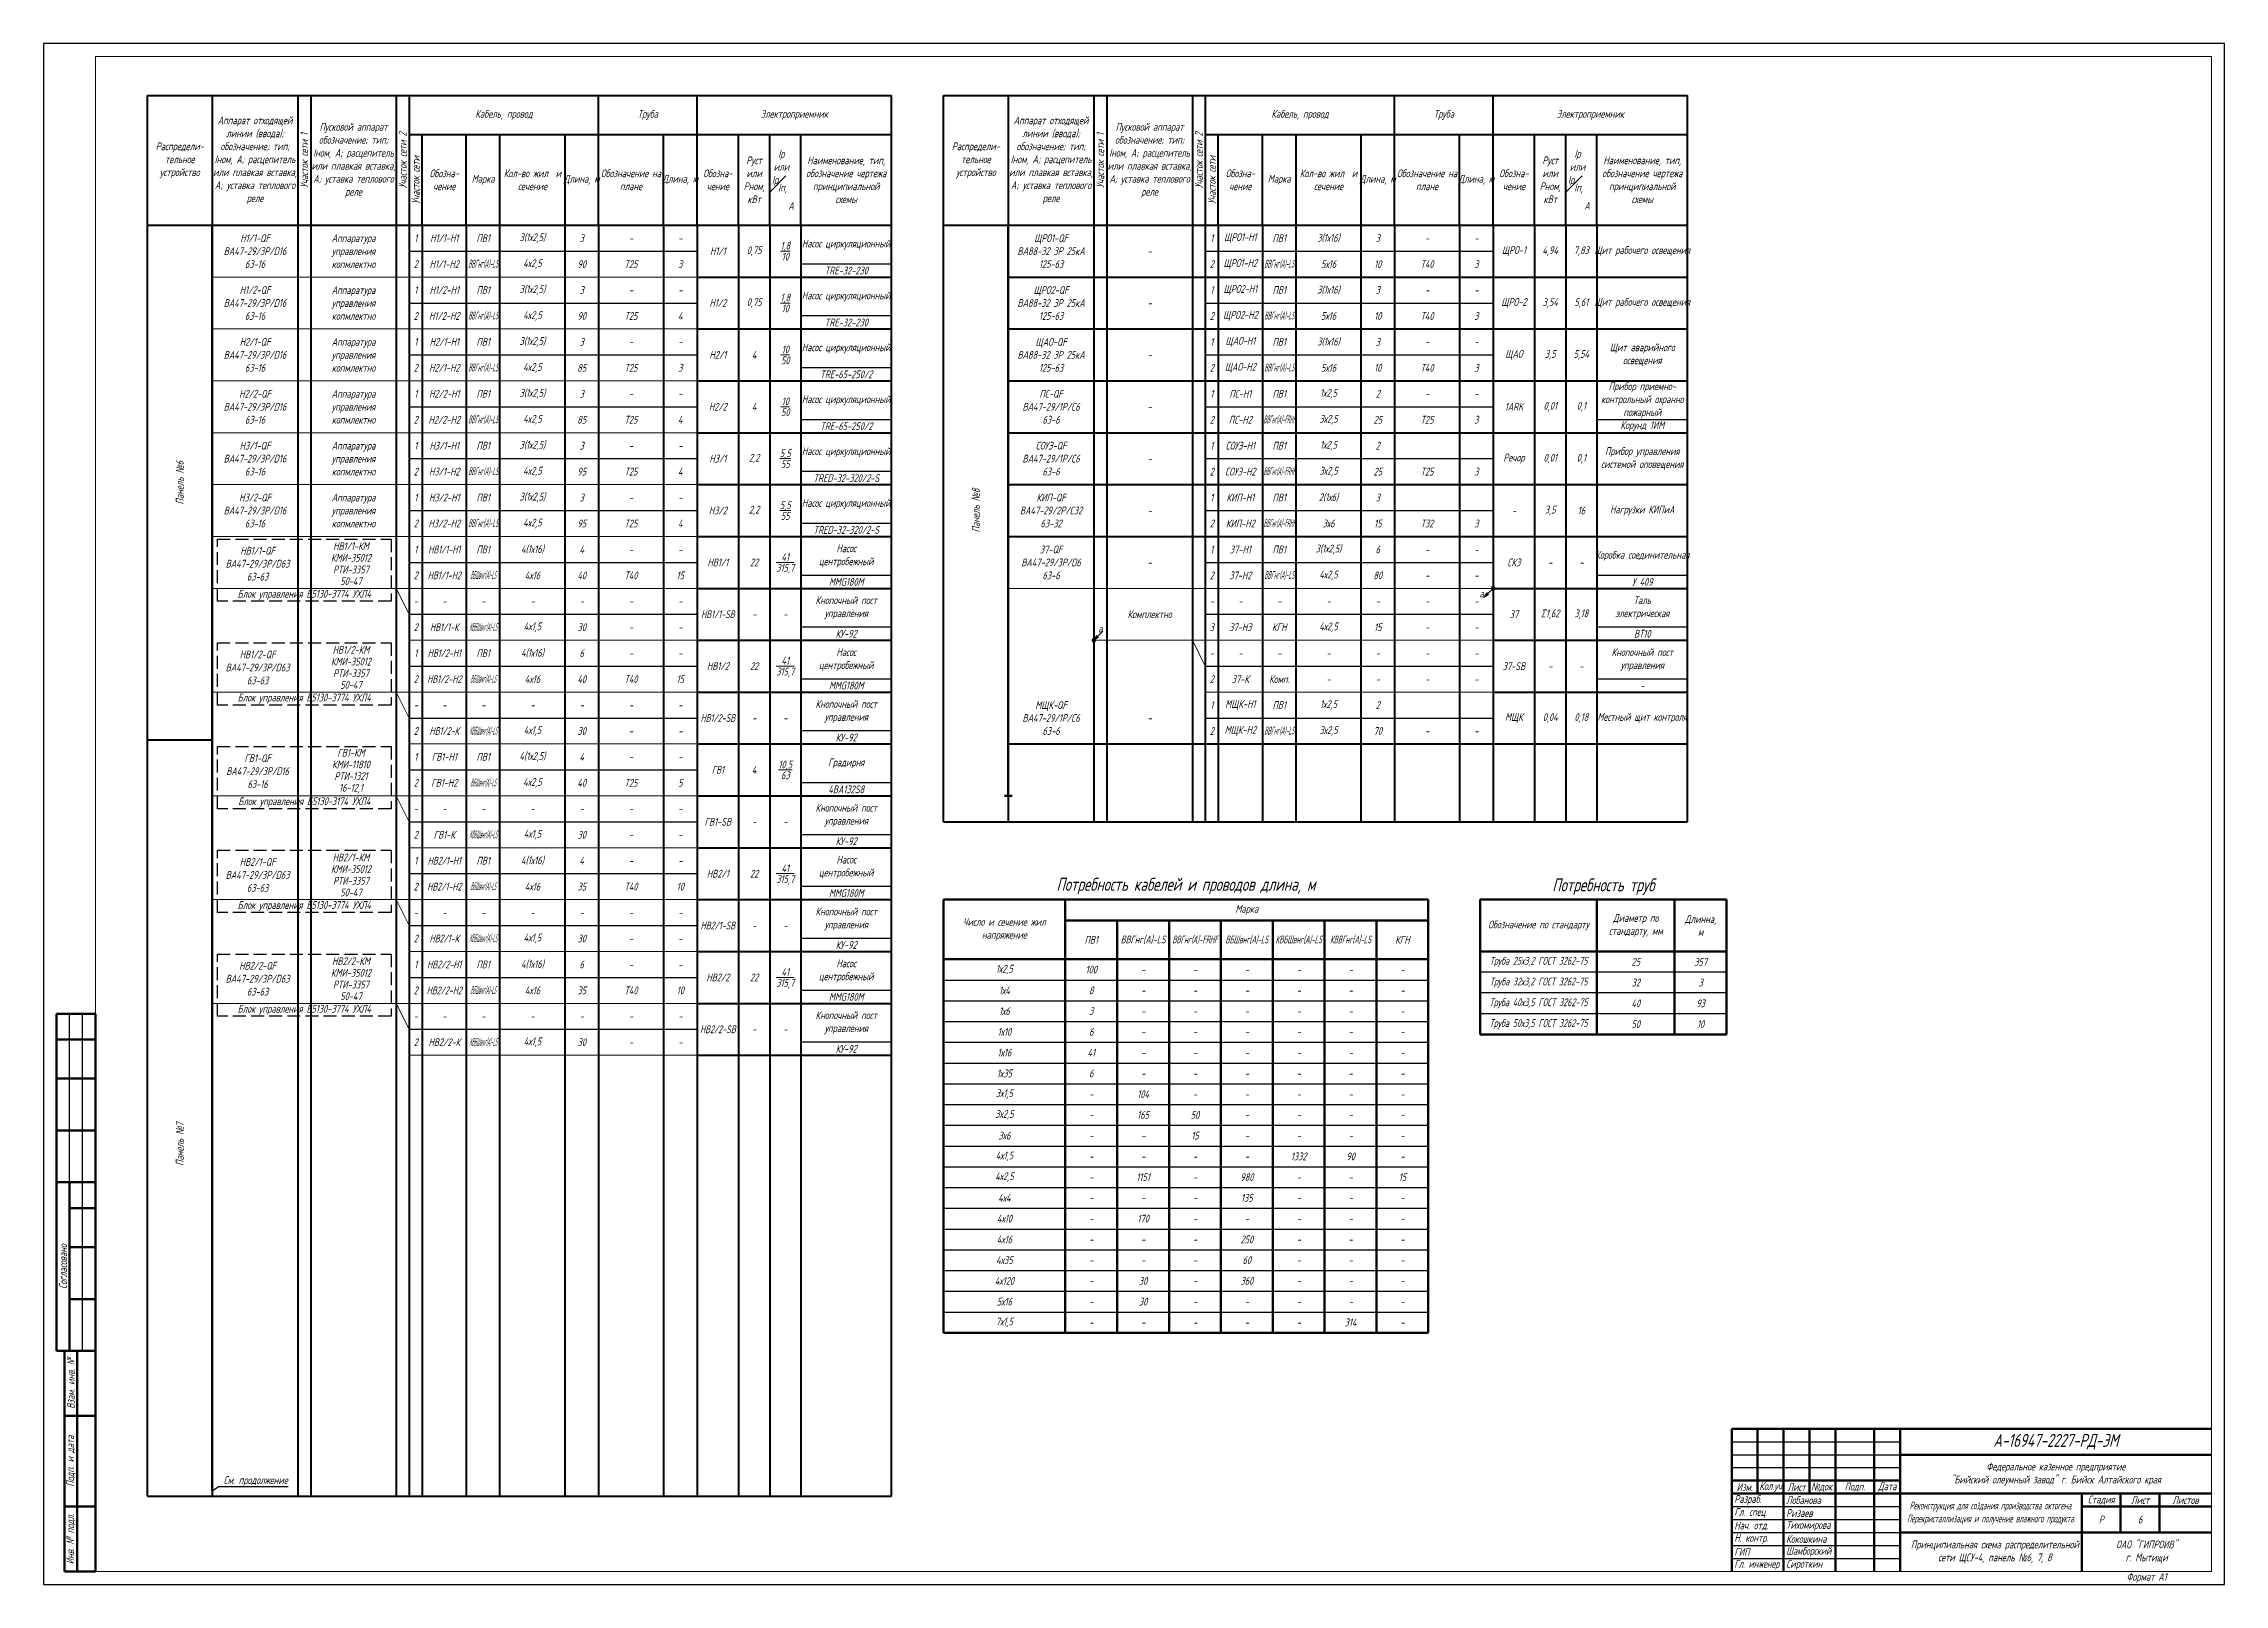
# Model space of a CAD drawing. Header units: millimetres. Extents: x -14296 to 10264, y -13087 to -5602.
# Drawn here: x -9029 to -8188, y -13087 to -12493 of the extents above; entities that cross this region are included whole.
import ezdxf
from ezdxf import colors
from ezdxf.entities.mleader import LeaderData, LeaderLine
from ezdxf.math import Vec2, Vec3

# ---------------------------------------------------------------- set-up
doc = ezdxf.new("R2010")
doc.units = ezdxf.units.MM
doc.linetypes.add('gost5', pattern=[7, 5, -2, 0])
for name, color, linetype, lineweight in [('КаБель контрольный (Вновь)', 142, 'gost5', 15), ('КаБель силовой (Вновь)', 1, 'Continuous', 15), ('Линия выноска', 137, 'Continuous', 25), ('Рамка толстая', 7, 'Continuous', 15), ('Рамка тонкая', 5, 'Continuous', 25), ('Схема распред. сети', 9, 'Continuous', 25), ('ТаБлица', 253, 'Continuous', 15), ('Текст', 7, 'Continuous', 20), ('Штампы', 252, 'Continuous', 25)]:
    doc.layers.add(name, color=color, linetype=linetype, lineweight=lineweight)
doc.styles.add('Simplex', font='simplex.shx', dxfattribs={"width": 0.7, "oblique": 15})

msp = doc.modelspace()

# ---------------------------------------------------------------- texts
at = {"layer": 'Текст', "char_height": 3, "style": 'Simplex'}
for s, insert, width, attachment_point in [('Аппарат отходящей линии (ввода); обозначение; тип; Iном, А; расцепитель или плавкая вставка, А; уставка теплового реле', (-8947.21622, -12537.74065), 33, 5), ('Кабель, провод', (-8851.21622, -12520.24065), 73, 5), ('Труба', (-8795.71622, -12520.24065), 38, 5), ('Электроприемник', (-8739.21622, -12520.24065), 75, 5), ('Аппарат отходящей линии (ввода); обозначение; тип; Iном, А; расцепитель или плавкая вставка, А; уставка теплового реле', (-8640.21622, -12537.74065), 33, 5), ('Кабель, провод', (-8544.21622, -12520.24065), 73, 5), ('Труба', (-8488.71622, -12520.24065), 38, 5), ('Электроприемник', (-8432.21622, -12520.24065), 75, 5), ('Пусковой аппарат обозначение; тип; Iном, А; расцепитель или плавкая вставка, А; уставка теплового реле', (-8909.21622, -12537.74065), 33, 5), ('Пусковой аппарат обозначение; тип; Iном, А; расцепитель или плавкая вставка, А; уставка теплового реле', (-8602.21622, -12537.74065), 33, 5), ('Распредели-\\Pтельное устройство', (-8976.21622, -12537.74065), 25, 5), ('Pуст или Pном, кВт', (-8754.71622, -12545.24065), 12, 5), ('\\A1;Iр   или   \\SIр#Iп, ;       А', (-8742.71622, -12545.24065), 12, 5), ('Наименование, тип, обозначение чертежа принципиальной схемы', (-8719.21622, -12545.24065), 35, 5), ('Распредели-\\Pтельное устройство', (-8669.21622, -12537.74065), 25, 5), ('Pуст или Pном, кВт', (-8447.71622, -12545.24065), 12, 5), ('\\A1;Iр   или   \\SIр#Iп, ;       А', (-8435.71622, -12545.24065), 12, 5), ('Наименование, тип, обозначение чертежа принципиальной схемы', (-8412.21622, -12545.24065), 35, 5), ('Обозна- чение', (-8874.21622, -12545.24065), 17, 5), ('Марка', (-8859.21622, -12545.24065), 13, 5), ('Кол-во жил  и сечение', (-8840.21622, -12545.24065), 25, 5), ('Длина, м', (-8821.21622, -12545.24065), 13, 5), ('Обозначение на плане', (-8802.21622, -12545.24065), 25, 5), ('Длина, м', (-8783.21622, -12545.24065), 13, 5), ('Обозна-\\Pчение', (-8768.71622, -12545.24065), 16, 5), ('Обозна- чение', (-8567.21622, -12545.24065), 17, 5), ('Марка', (-8552.21622, -12545.24065), 13, 5), ('Кол-во жил  и сечение', (-8533.21622, -12545.24065), 25, 5), ('Длина, м', (-8514.21622, -12545.24065), 13, 5), ('Обозначение на плане', (-8495.21622, -12545.24065), 25, 5), ('Длина, м', (-8476.21622, -12545.24065), 13, 5), ('Обозна-\\Pчение', (-8461.71622, -12545.24065), 16, 5), ('Н1/1-QF\\PВА47-29/3Р/D16\\P63-16', (-8947.21622, -12572.74065), 33, 5), ('Аппаратура управления копмлектно', (-8909.21622, -12572.74065), 33, 5), ('1', (-8885.21622, -12567.74065), 5, 5), ('Н1/1-Н1', (-8874.21622, -12567.74065), 17, 5), ('ПВ1', (-8859.21622, -12567.74065), 13, 5), ('3(1х2,5)', (-8840.21622, -12567.74065), 25, 5), ('3', (-8821.21622, -12567.74065), 13, 5), ('-', (-8802.21622, -12567.74065), 25, 5), ('-', (-8783.21622, -12567.74065), 13, 5), ('Н1/1', (-8768.71622, -12572.74065), 16, 5), ('0,75', (-8754.71622, -12572.74065), 12, 5), ('\\A1;\\S1,8/10;', (-8742.71622, -12572.74065), 12, 5), ('Насос циркуляционный', (-8719.21622, -12570.24065), 35, 5), ('ЩРО1-QF\\PВА88-32 3Р 25кА\\P125-63', (-8640.21622, -12572.74065), 33, 5), ('-', (-8602.21622, -12572.74065), 33, 5), ('1', (-8578.21622, -12567.74065), 5, 5), ('ЩРО1-Н1', (-8567.21622, -12567.74065), 17, 5), ('ПВ1', (-8552.21622, -12567.74065), 13, 5), ('3(1х16)', (-8533.21622, -12567.74065), 25, 5), ('3', (-8514.21622, -12567.74065), 13, 5), ('-', (-8495.21622, -12567.74065), 25, 5), ('-', (-8476.21622, -12567.74065), 13, 5), ('ЩРО-1', (-8461.71622, -12572.74065), 16, 5), ('4,94', (-8447.71622, -12572.74065), 12, 5), ('7,83', (-8435.71622, -12572.74065), 12, 5), ('Щит рабочего освещения', (-8412.21622, -12572.74065), 35, 5), ('2', (-8885.21622, -12577.74065), 5, 5), ('Н1/1-Н2', (-8874.21622, -12577.74065), 17, 5), ('{\\W0.4;ВВГнг(А)-LS}', (-8859.21622, -12577.74065), 13, 5), ('4х2,5', (-8840.21622, -12577.74065), 25, 5), ('90', (-8821.21622, -12577.74065), 13, 5), ('Т25', (-8802.21622, -12577.74065), 25, 5), ('3', (-8783.21622, -12577.74065), 13, 5), ('TRE-32-230', (-8719.21622, -12580.24065), 35, 5), ('2', (-8578.21622, -12577.74065), 5, 5), ('ЩРО1-Н2', (-8567.21622, -12577.74065), 17, 5), ('{\\W0.4;ВВГнг(А)-LS}', (-8552.21622, -12577.74065), 13, 5), ('5х16', (-8533.21622, -12577.74065), 25, 5), ('10', (-8514.21622, -12577.74065), 13, 5), ('Т40', (-8495.21622, -12577.74065), 25, 5), ('3', (-8476.21622, -12577.74065), 13, 5), ('Н1/2-QF\\PВА47-29/3Р/D16\\P63-16', (-8947.21622, -12592.74065), 33, 5), ('Аппаратура управления копмлектно', (-8909.21622, -12592.74065), 33, 5), ('1', (-8885.21622, -12587.74065), 5, 5), ('Н1/2-Н1', (-8874.21622, -12587.74065), 17, 5), ('ПВ1', (-8859.21622, -12587.74065), 13, 5), ('3(1х2,5)', (-8840.21622, -12587.74065), 25, 5), ('3', (-8821.21622, -12587.74065), 13, 5), ('-', (-8802.21622, -12587.74065), 25, 5), ('-', (-8783.21622, -12587.74065), 13, 5), ('\\A1;\\S1,8/10;', (-8742.71622, -12592.74065), 12, 5), ('Насос циркуляционный', (-8719.21622, -12590.24065), 35, 5), ('ЩРО2-QF\\PВА88-32 3Р 25кА\\P125-63', (-8640.21622, -12592.74065), 33, 5), ('1', (-8578.21622, -12587.74065), 5, 5), ('ЩРО2-Н1', (-8567.21622, -12587.74065), 17, 5), ('ПВ1', (-8552.21622, -12587.74065), 13, 5), ('3(1х16)', (-8533.21622, -12587.74065), 25, 5), ('3', (-8514.21622, -12587.74065), 13, 5), ('-', (-8495.21622, -12587.74065), 25, 5), ('-', (-8476.21622, -12587.74065), 13, 5), ('2', (-8885.21622, -12597.74065), 5, 5), ('Н1/2-Н2', (-8874.21622, -12597.74065), 17, 5), ('{\\W0.4;ВВГнг(А)-LS}', (-8859.21622, -12597.74065), 13, 5), ('4х2,5', (-8840.21622, -12597.74065), 25, 5), ('90', (-8821.21622, -12597.74065), 13, 5), ('Т25', (-8802.21622, -12597.74065), 25, 5), ('4', (-8783.21622, -12597.74065), 13, 5), ('Н1/2', (-8768.71622, -12592.74065), 16, 5), ('0,75', (-8754.71622, -12592.74065), 12, 5), ('-', (-8602.21622, -12592.74065), 33, 5), ('2', (-8578.21622, -12597.74065), 5, 5), ('ЩРО2-Н2', (-8567.21622, -12597.74065), 17, 5), ('{\\W0.4;ВВГнг(А)-LS}', (-8552.21622, -12597.74065), 13, 5), ('5х16', (-8533.21622, -12597.74065), 25, 5), ('10', (-8514.21622, -12597.74065), 13, 5), ('Т40', (-8495.21622, -12597.74065), 25, 5), ('3', (-8476.21622, -12597.74065), 13, 5), ('ЩРО-2', (-8461.71622, -12592.74065), 16, 5), ('3,54', (-8447.71622, -12592.74065), 12, 5), ('5,61', (-8435.71622, -12592.74065), 12, 5), ('Щит рабочего освещения', (-8412.21622, -12592.74065), 35, 5), ('Н2/1-QF\\PВА47-29/3Р/D16\\P63-16', (-8947.21622, -12612.74065), 33, 5), ('Аппаратура управления копмлектно', (-8909.21622, -12612.74065), 33, 5), ('1', (-8885.21622, -12607.74065), 5, 5), ('Н2/1-Н1', (-8874.21622, -12607.74065), 17, 5), ('ПВ1', (-8859.21622, -12607.74065), 13, 5), ('3(1х2,5)', (-8840.21622, -12607.74065), 25, 5), ('3', (-8821.21622, -12607.74065), 13, 5), ('TRE-32-230', (-8719.21622, -12600.24065), 35, 5), ('ЩАО-QF\\PВА88-32 3Р 25кА\\P125-63', (-8640.21622, -12612.74065), 33, 5), ('1', (-8578.21622, -12607.74065), 5, 5), ('ЩАО-Н1', (-8567.21622, -12607.74065), 17, 5), ('ПВ1', (-8552.21622, -12607.74065), 13, 5), ('3(1х16)', (-8533.21622, -12607.74065), 25, 5), ('3', (-8514.21622, -12607.74065), 13, 5), ('-', (-8802.21622, -12607.74065), 25, 5), ('-', (-8783.21622, -12607.74065), 13, 5), ('Н2/1', (-8768.71622, -12612.74065), 16, 5), ('4', (-8754.71622, -12612.74065), 12, 5), ('\\A1;\\S10/50;', (-8742.71622, -12612.74065), 12, 5), ('Насос циркуляционный', (-8719.21622, -12610.24065), 35, 5), ('-', (-8602.21622, -12612.74065), 33, 5), ('-', (-8495.21622, -12607.74065), 25, 5), ('-', (-8476.21622, -12607.74065), 13, 5), ('ЩАО', (-8461.71622, -12612.74065), 16, 5), ('3,5', (-8447.71622, -12612.74065), 12, 5), ('5,54', (-8435.71622, -12612.74065), 12, 5), ('Щит аварийного освещения', (-8412.21622, -12612.74065), 35, 5), ('2', (-8885.21622, -12617.74065), 5, 5), ('Н2/1-Н2', (-8874.21622, -12617.74065), 17, 5), ('{\\W0.4;ВВГнг(А)-LS}', (-8859.21622, -12617.74065), 13, 5), ('4х2,5', (-8840.21622, -12617.74065), 25, 5), ('85', (-8821.21622, -12617.74065), 13, 5), ('Т25', (-8802.21622, -12617.74065), 25, 5), ('3', (-8783.21622, -12617.74065), 13, 5), ('TRE-65-250/2', (-8719.21622, -12620.24065), 35, 5), ('2', (-8578.21622, -12617.74065), 5, 5), ('ЩАО-Н2', (-8567.21622, -12617.74065), 17, 5), ('{\\W0.4;ВВГнг(А)-LS}', (-8552.21622, -12617.74065), 13, 5), ('5х16', (-8533.21622, -12617.74065), 25, 5), ('10', (-8514.21622, -12617.74065), 13, 5), ('Т40', (-8495.21622, -12617.74065), 25, 5), ('3', (-8476.21622, -12617.74065), 13, 5), ('Прибор приемно- контрольный охранно пожарный', (-8412.21622, -12630.24065), 35, 5), ('Н2/2-QF\\PВА47-29/3Р/D16\\P63-16', (-8947.21622, -12632.74065), 33, 5), ('Аппаратура управления копмлектно', (-8909.21622, -12632.74065), 33, 5), ('1', (-8885.21622, -12627.74065), 5, 5), ('Н2/2-Н1', (-8874.21622, -12627.74065), 17, 5), ('ПВ1', (-8859.21622, -12627.74065), 13, 5), ('3(1х2,5)', (-8840.21622, -12627.74065), 25, 5), ('3', (-8821.21622, -12627.74065), 13, 5), ('-', (-8802.21622, -12627.74065), 25, 5), ('-', (-8783.21622, -12627.74065), 13, 5), ('Н2/2', (-8768.71622, -12632.74065), 16, 5), ('4', (-8754.71622, -12632.74065), 12, 5), ('\\A1;\\S10/50;', (-8742.71622, -12632.74065), 12, 5), ('Насос циркуляционный', (-8719.21622, -12630.24065), 35, 5), ('ПС-QF\\PВА47-29/1Р/С6\\P63-6', (-8640.21622, -12632.74065), 33, 5), ('1', (-8578.21622, -12627.74065), 5, 5), ('ПС-Н1', (-8567.21622, -12627.74065), 17, 5), ('ПВ1', (-8552.21622, -12627.74065), 13, 5), ('1х2,5', (-8533.21622, -12627.74065), 25, 5), ('2', (-8514.21622, -12627.74065), 13, 5), ('-', (-8495.21622, -12627.74065), 25, 5), ('-', (-8476.21622, -12627.74065), 13, 5), ('1ARK', (-8461.71622, -12632.74065), 16, 5), ('0,01', (-8447.71622, -12632.74065), 12, 5), ('0,1', (-8435.71622, -12632.74065), 12, 5), ('2', (-8885.21622, -12637.74065), 5, 5), ('Н2/2-Н2', (-8874.21622, -12637.74065), 17, 5), ('{\\W0.4;ВВГнг(А)-LS}', (-8859.21622, -12637.74065), 13, 5), ('4х2,5', (-8840.21622, -12637.74065), 25, 5), ('85', (-8821.21622, -12637.74065), 13, 5), ('Т25', (-8802.21622, -12637.74065), 25, 5), ('4', (-8783.21622, -12637.74065), 13, 5), ('TRE-65-250/2', (-8719.21622, -12640.24065), 35, 5), ('-', (-8602.21622, -12632.74065), 33, 5), ('2', (-8578.21622, -12637.74065), 5, 5), ('ПС-Н2', (-8567.21622, -12637.74065), 17, 5), ('3х2,5', (-8533.21622, -12637.74065), 25, 5), ('25', (-8514.21622, -12637.74065), 13, 5), ('Т25', (-8495.21622, -12637.74065), 25, 5), ('3', (-8476.21622, -12637.74065), 13, 5), ('Корунд 1ИМ', (-8412.21622, -12640.24065), 35, 5), ('Н3/1-QF\\PВА47-29/3Р/D16\\P63-16', (-8947.21622, -12652.74065), 33, 5), ('Аппаратура управления копмлектно', (-8909.21622, -12652.74065), 33, 5), ('1', (-8885.21622, -12647.74065), 5, 5), ('Н3/1-Н1', (-8874.21622, -12647.74065), 17, 5), ('ПВ1', (-8859.21622, -12647.74065), 13, 5), ('3(1х2,5)', (-8840.21622, -12647.74065), 25, 5), ('3', (-8821.21622, -12647.74065), 13, 5), ('-', (-8802.21622, -12647.74065), 25, 5), ('-', (-8783.21622, -12647.74065), 13, 5), ('Насос циркуляционный', (-8719.21622, -12650.24065), 35, 5), ('СОУЭ-QF \\PВА47-29/1Р/С6\\P63-6', (-8640.21622, -12652.74065), 33, 5), ('1', (-8578.21622, -12647.74065), 5, 5), ('СОУЭ-Н1', (-8567.21622, -12647.74065), 17, 5), ('ПВ1', (-8552.21622, -12647.74065), 13, 5), ('1х2,5', (-8533.21622, -12647.74065), 25, 5), ('2', (-8514.21622, -12647.74065), 13, 5), ('Прибор управления системой оповещения ', (-8412.21622, -12652.74065), 35, 5), ('2', (-8885.21622, -12657.74065), 5, 5), ('Н3/1-Н2', (-8874.21622, -12657.74065), 17, 5), ('{\\W0.4;ВВГнг(А)-LS}', (-8859.21622, -12657.74065), 13, 5), ('4х2,5', (-8840.21622, -12657.74065), 25, 5), ('95', (-8821.21622, -12657.74065), 13, 5), ('Т25', (-8802.21622, -12657.74065), 25, 5), ('4', (-8783.21622, -12657.74065), 13, 5), ('Н3/1', (-8768.71622, -12652.74065), 16, 5), ('2,2', (-8754.71622, -12652.74065), 12, 5), ('\\A1;\\S5,5/55;', (-8742.71622, -12652.74065), 12, 5), ('-', (-8602.21622, -12652.74065), 33, 5), ('2', (-8578.21622, -12657.74065), 5, 5), ('СОУЭ-Н2', (-8567.21622, -12657.74065), 17, 5), ('3х2,5', (-8533.21622, -12657.74065), 25, 5), ('25', (-8514.21622, -12657.74065), 13, 5), ('Т25', (-8495.21622, -12657.74065), 25, 5), ('3', (-8476.21622, -12657.74065), 13, 5), ('Речор', (-8461.71622, -12652.74065), 16, 5), ('0,01', (-8447.71622, -12652.74065), 12, 5), ('0,1', (-8435.71622, -12652.74065), 12, 5), ('TRED-32-320/2-S', (-8719.21622, -12660.24065), 35, 5), ('Н3/2-QF\\PВА47-29/3Р/D16\\P63-16', (-8947.21622, -12672.74065), 33, 5), ('Аппаратура управления копмлектно', (-8909.21622, -12672.74065), 33, 5), ('1', (-8885.21622, -12667.74065), 5, 5), ('Н3/2-Н1', (-8874.21622, -12667.74065), 17, 5), ('ПВ1', (-8859.21622, -12667.74065), 13, 5), ('3(1х2,5)', (-8840.21622, -12667.74065), 25, 5), ('3', (-8821.21622, -12667.74065), 13, 5), ('-', (-8802.21622, -12667.74065), 25, 5), ('-', (-8783.21622, -12667.74065), 13, 5), ('Н3/2', (-8768.71622, -12672.74065), 16, 5), ('2,2', (-8754.71622, -12672.74065), 12, 5), ('\\A1;\\S5,5/55;', (-8742.71622, -12672.74065), 12, 5), ('Насос циркуляционный', (-8719.21622, -12670.24065), 35, 5), ('КИП-QF\\PВА47-29/2Р/С32\\P63-32', (-8640.21622, -12672.74065), 33, 5), ('-', (-8602.21622, -12672.74065), 33, 5), ('1', (-8578.21622, -12667.74065), 5, 5), ('КИП-Н1', (-8567.21622, -12667.74065), 17, 5), ('ПВ1', (-8552.21622, -12667.74065), 13, 5), ('2(1х6)', (-8533.21622, -12667.74065), 25, 5), ('3', (-8514.21622, -12667.74065), 13, 5), ('-', (-8461.71622, -12672.74065), 16, 5), ('3,5', (-8447.71622, -12672.74065), 12, 5), ('16', (-8435.71622, -12672.74065), 12, 5), ('Нагрузки КИПиА', (-8412.21622, -12672.74065), 35, 5), ('2', (-8885.21622, -12677.74065), 5, 5), ('Н3/2-Н2', (-8874.21622, -12677.74065), 17, 5), ('{\\W0.4;ВВГнг(А)-LS}', (-8859.21622, -12677.74065), 13, 5), ('4х2,5', (-8840.21622, -12677.74065), 25, 5), ('95', (-8821.21622, -12677.74065), 13, 5), ('Т25', (-8802.21622, -12677.74065), 25, 5), ('4', (-8783.21622, -12677.74065), 13, 5), ('TRED-32-320/2-S', (-8719.21622, -12680.24065), 35, 5), ('2', (-8578.21622, -12677.74065), 5, 5), ('КИП-Н2', (-8567.21622, -12677.74065), 17, 5), ('3х6', (-8533.21622, -12677.74065), 25, 5), ('15', (-8514.21622, -12677.74065), 13, 5), ('Т32', (-8495.21622, -12677.74065), 25, 5), ('3', (-8476.21622, -12677.74065), 13, 5), ('НВ1/1-QF\\PВА47-29/3Р/D63\\P63-63', (-8946.21622, -12693.24065), 31, 5), ('1', (-8885.21622, -12687.74065), 5, 5), ('{\\W0.6;НВ1/1-Н1}', (-8874.21622, -12687.74065), 17, 5), ('ПВ1', (-8859.21622, -12687.74065), 13, 5), ('4(1х16)', (-8840.21622, -12687.74065), 25, 5), ('4', (-8821.21622, -12687.74065), 13, 5), ('-', (-8802.21622, -12687.74065), 25, 5), ('-', (-8783.21622, -12687.74065), 13, 5), ('\\A1;\\S41/315,7;', (-8742.71622, -12692.74065), 12, 5), ('Насос\\Pцентробежный', (-8719.21622, -12690.24065), 35, 5), ('37-QF\\PВА47-29/3Р/D6\\P63-6', (-8640.21622, -12692.74065), 33, 5), ('1', (-8578.21622, -12687.74065), 5, 5), ('37-Н1', (-8567.21622, -12687.74065), 17, 5), ('ПВ1', (-8552.21622, -12687.74065), 13, 5), ('3(1х2,5)', (-8533.21622, -12687.74065), 25, 5), ('6', (-8514.21622, -12687.74065), 13, 5), ('-', (-8495.21622, -12687.74065), 25, 5), ('-', (-8476.21622, -12687.74065), 13, 5), ('Коробка соединительная', (-8412.21622, -12690.24065), 35, 5), ('2', (-8885.21622, -12697.74065), 5, 5), ('{\\W0.6;НВ1/1-Н2}', (-8874.21622, -12697.74065), 17, 5), ('4х16', (-8840.21622, -12697.74065), 25, 5), ('40', (-8821.21622, -12697.74065), 13, 5), ('Т40', (-8802.21622, -12697.74065), 25, 5), ('15', (-8783.21622, -12697.74065), 13, 5), ('НВ1/1', (-8768.71622, -12692.74065), 16, 5), ('22', (-8754.71622, -12692.74065), 12, 5), ('MMG180M', (-8719.21622, -12700.24065), 35, 5), ('-', (-8602.21622, -12692.74065), 33, 5), ('2', (-8578.21622, -12697.74065), 5, 5), ('37-Н2', (-8567.21622, -12697.74065), 17, 5), ('{\\W0.4;ВВГнг(А)-LS}', (-8552.21622, -12697.74065), 13, 5), ('4х2,5', (-8533.21622, -12697.74065), 25, 5), ('80', (-8514.21622, -12697.74065), 13, 5), ('-', (-8495.21622, -12697.74065), 25, 5), ('-', (-8476.21622, -12697.74065), 13, 5), ('СК3', (-8461.71622, -12692.74065), 16, 5), ('-', (-8447.71622, -12692.74065), 12, 5), ('-', (-8435.71622, -12692.74065), 12, 5), ('У 409', (-8412.21622, -12700.24065), 35, 5), ('Блок управления Б5130-3774 УХЛ4', (-8928.21622, -12705.24065), 67, 5), ('Кнопочный пост управления', (-8719.21622, -12710.24065), 35, 5), ('а', (-8474.1975, -12704.75449), 7.177382, 5), ('Таль\\Pэлектрическая', (-8412.21622, -12710.24065), 35, 5), ('-', (-8885.21622, -12707.74065), 5, 5), ('-', (-8874.21622, -12707.74065), 17, 5), ('-', (-8859.21622, -12707.74065), 13, 5), ('4х1,5', (-8840.21622, -12717.74065), 25, 5), ('-', (-8840.21622, -12707.74065), 25, 5), ('-', (-8821.21622, -12707.74065), 13, 5), ('-', (-8802.21622, -12707.74065), 25, 5), ('-', (-8783.21622, -12707.74065), 13, 5), ('{\\W0.6;НВ1/1-SB}', (-8768.71622, -12712.74065), 16, 5), ('-', (-8754.71622, -12712.74065), 12, 5), ('-', (-8742.71622, -12712.74065), 12, 5), ('Комплектно', (-8602.21622, -12712.74065), 33, 5), ('-', (-8578.21622, -12707.74065), 5, 5), ('-', (-8567.21622, -12707.74065), 17, 5), ('-', (-8552.21622, -12707.74065), 13, 5), ('4х2,5', (-8533.21622, -12717.74065), 25, 5), ('-', (-8533.21622, -12707.74065), 25, 5), ('-', (-8514.21622, -12707.74065), 13, 5), ('-', (-8495.21622, -12707.74065), 25, 5), ('-', (-8476.21622, -12707.74065), 13, 5), ('{\\W0.7;37}', (-8461.71622, -12712.74065), 16, 5), ('Σ1,62', (-8447.71622, -12712.74065), 12, 5), ('3,18', (-8435.71622, -12712.74065), 12, 5), ('2', (-8885.21622, -12717.74065), 5, 5), ('{\\W0.6;НВ1/1-К}', (-8874.21622, -12717.74065), 17, 5), ('30', (-8821.21622, -12717.74065), 13, 5), ('-', (-8802.21622, -12717.74065), 25, 5), ('-', (-8783.21622, -12717.74065), 13, 5), ('а', (-8621.24135, -12718.26578), 7.177382, 5), ('3', (-8578.21622, -12717.74065), 5, 5), ('37-Н3', (-8567.21622, -12717.74065), 17, 5), ('КГН', (-8552.21622, -12717.74065), 13, 5), ('15', (-8514.21622, -12717.74065), 13, 5), ('-', (-8495.21622, -12717.74065), 25, 5), ('-', (-8476.21622, -12717.74065), 13, 5), ('ВТ10', (-8412.21622, -12720.24065), 35, 5), ('НВ1/2-QF\\PВА47-29/3Р/D63\\P63-63', (-8946.21622, -12733.24065), 31, 5), ('1', (-8885.21622, -12727.74065), 5, 5), ('{\\W0.6;НВ1/2-Н1}', (-8874.21622, -12727.74065), 17, 5), ('ПВ1', (-8859.21622, -12727.74065), 13, 5), ('4(1х16)', (-8840.21622, -12727.74065), 25, 5), ('6', (-8821.21622, -12727.74065), 13, 5), ('-', (-8802.21622, -12727.74065), 25, 5), ('-', (-8783.21622, -12727.74065), 13, 5), ('НВ1/2', (-8768.71622, -12732.74065), 16, 5), ('22', (-8754.71622, -12732.74065), 12, 5), ('\\A1;\\S41/315,7;', (-8742.71622, -12732.74065), 12, 5), ('Насос\\Pцентробежный', (-8719.21622, -12730.24065), 35, 5), ('-', (-8578.21622, -12727.74065), 5, 5), ('-', (-8567.21622, -12727.74065), 17, 5), ('-', (-8552.21622, -12727.74065), 13, 5), ('-', (-8533.21622, -12727.74065), 25, 5), ('-', (-8514.21622, -12727.74065), 13, 5), ('-', (-8495.21622, -12727.74065), 25, 5), ('-', (-8476.21622, -12727.74065), 13, 5), ('37-SB', (-8461.71622, -12732.74065), 16, 5), ('Кнопочный пост управления', (-8412.21622, -12730.24065), 35, 5), ('2', (-8885.21622, -12737.74065), 5, 5), ('{\\W0.6;НВ1/2-Н2}', (-8874.21622, -12737.74065), 17, 5), ('4х16', (-8840.21622, -12737.74065), 25, 5), ('40', (-8821.21622, -12737.74065), 13, 5), ('Т40', (-8802.21622, -12737.74065), 25, 5), ('15', (-8783.21622, -12737.74065), 13, 5), ('MMG180M', (-8719.21622, -12740.24065), 35, 5), ('2', (-8578.21622, -12737.74065), 5, 5), ('37-К', (-8567.21622, -12737.74065), 17, 5), ('{\\W0.7;Комп.}', (-8552.21622, -12737.74065), 13, 5), ('-', (-8533.21622, -12737.74065), 25, 5), ('-', (-8514.21622, -12737.74065), 13, 5), ('-', (-8495.21622, -12737.74065), 25, 5), ('-', (-8476.21622, -12737.74065), 13, 5), ('-', (-8447.71622, -12732.74065), 12, 5), ('-', (-8435.71622, -12732.74065), 12, 5), ('-', (-8412.21622, -12740.24065), 35, 5), ('Блок управления Б5130-3774 УХЛ4', (-8928.21622, -12745.24065), 67, 5), ('-', (-8885.21622, -12747.74065), 5, 5), ('-', (-8874.21622, -12747.74065), 17, 5), ('-', (-8859.21622, -12747.74065), 13, 5), ('-', (-8840.21622, -12747.74065), 25, 5), ('-', (-8821.21622, -12747.74065), 13, 5), ('-', (-8802.21622, -12747.74065), 25, 5), ('-', (-8783.21622, -12747.74065), 13, 5), ('Кнопочный пост управления', (-8719.21622, -12750.24065), 35, 5), ('2', (-8885.21622, -12757.74065), 5, 5), ('{\\W0.6;НВ1/2-К}', (-8874.21622, -12757.74065), 17, 5), ('4х1,5', (-8840.21622, -12757.74065), 25, 5), ('30', (-8821.21622, -12757.74065), 13, 5), ('-', (-8802.21622, -12757.74065), 25, 5), ('-', (-8783.21622, -12757.74065), 13, 5), ('{\\W0.6;НВ1/2-SB}', (-8768.71622, -12752.74065), 16, 5), ('-', (-8754.71622, -12752.74065), 12, 5), ('-', (-8742.71622, -12752.74065), 12, 5), ('1', (-8885.21622, -12767.74065), 5, 5), ('ГВ1-Н1', (-8874.21622, -12767.74065), 17, 5), ('ПВ1', (-8859.21622, -12767.74065), 13, 5), ('4(1х2,5)', (-8840.21622, -12767.74065), 25, 5), ('4', (-8821.21622, -12767.74065), 13, 5), ('ГВ1-QF\\PВА47-29/3Р/D16\\P63-16', (-8946.21622, -12773.24065), 31, 5), ('-', (-8802.21622, -12767.74065), 25, 5), ('-', (-8783.21622, -12767.74065), 13, 5), ('{\\W0.6;ГВ1}', (-8768.71622, -12772.74065), 16, 5), ('4', (-8754.71622, -12772.74065), 12, 5), ('\\A1;\\S10,5/63;', (-8742.71622, -12772.74065), 12, 5), ('Градирня', (-8719.21622, -12770.24065), 35, 5), ('2', (-8885.21622, -12777.74065), 5, 5), ('ГВ1-Н2', (-8874.21622, -12777.74065), 17, 5), ('{\\W0.3;ВБШвнг(А)-LS}', (-8859.21622, -12777.74065), 13, 5), ('4х2,5', (-8840.21622, -12777.74065), 25, 5), ('40', (-8821.21622, -12777.74065), 13, 5), ('Т25', (-8802.21622, -12777.74065), 25, 5), ('5', (-8783.21622, -12777.74065), 13, 5), ('4ВА132S8', (-8719.21622, -12780.24065), 35, 5), ('Блок управления Б5130-3174 УХЛ4', (-8928.21622, -12785.24065), 67, 5), ('-', (-8885.21622, -12787.74065), 5, 5), ('-', (-8874.21622, -12787.74065), 17, 5), ('-', (-8859.21622, -12787.74065), 13, 5), ('-', (-8840.21622, -12787.74065), 25, 5), ('-', (-8821.21622, -12787.74065), 13, 5), ('-', (-8802.21622, -12787.74065), 25, 5), ('-', (-8783.21622, -12787.74065), 13, 5), ('ГВ1-SB', (-8768.71622, -12792.74065), 16, 5), ('Кнопочный пост управления', (-8719.21622, -12790.24065), 35, 5), ('2', (-8885.21622, -12797.74065), 5, 5), ('ГВ1-К', (-8874.21622, -12797.74065), 17, 5), ('{\\W0.3;КВБШвнг(А)-LS}', (-8859.21622, -12797.74065), 13, 5), ('4х1,5', (-8840.21622, -12797.74065), 25, 5), ('30', (-8821.21622, -12797.74065), 13, 5), ('-', (-8802.21622, -12797.74065), 25, 5), ('-', (-8783.21622, -12797.74065), 13, 5), ('-', (-8754.71622, -12792.74065), 12, 5), ('-', (-8742.71622, -12792.74065), 12, 5), ('КУ-92', (-8719.21622, -12800.24065), 35, 5), ('НВ2/1-QF\\PВА47-29/3Р/D63\\P63-63', (-8946.21622, -12813.24065), 31, 5), ('1', (-8885.21622, -12807.74065), 5, 5), ('{\\W0.6;НВ2/1-Н1}', (-8874.21622, -12807.74065), 17, 5), ('ПВ1', (-8859.21622, -12807.74065), 13, 5), ('4(1х16)', (-8840.21622, -12807.74065), 25, 5), ('4', (-8821.21622, -12807.74065), 13, 5), ('-', (-8802.21622, -12807.74065), 25, 5), ('-', (-8783.21622, -12807.74065), 13, 5), ('Насос\\Pцентробежный', (-8719.21622, -12810.24065), 35, 5), ('2', (-8885.21622, -12817.74065), 5, 5), ('{\\W0.6;НВ2/1-Н2}', (-8874.21622, -12817.74065), 17, 5), ('4х16', (-8840.21622, -12817.74065), 25, 5), ('35', (-8821.21622, -12817.74065), 13, 5), ('Т40', (-8802.21622, -12817.74065), 25, 5), ('10', (-8783.21622, -12817.74065), 13, 5), ('НВ2/1', (-8768.71622, -12812.74065), 16, 5), ('22', (-8754.71622, -12812.74065), 12, 5), ('\\A1;\\S41/315,7;', (-8742.71622, -12812.74065), 12, 5), ('Блок управления Б5130-3774 УХЛ4', (-8928.21622, -12825.24065), 67, 5), ('MMG180M', (-8719.21622, -12820.24065), 35, 5), ('Марка', (-8564.71622, -12826.74065), 140, 5), ('-', (-8885.21622, -12827.74065), 5, 5), ('-', (-8874.21622, -12827.74065), 17, 5), ('-', (-8859.21622, -12827.74065), 13, 5), ('-', (-8840.21622, -12827.74065), 25, 5), ('-', (-8821.21622, -12827.74065), 13, 5), ('-', (-8802.21622, -12827.74065), 25, 5), ('-', (-8783.21622, -12827.74065), 13, 5), ('{\\W0.6;НВ2/1-SB}', (-8768.71622, -12832.74065), 16, 5), ('-', (-8754.71622, -12832.74065), 12, 5), ('-', (-8742.71622, -12832.74065), 12, 5), ('Кнопочный пост управления', (-8719.21622, -12830.24065), 35, 5), ('Число и сечение жил\\Pнапряжение', (-8658.21622, -12834.24065), 47, 5), ('Обозначение по стандарту', (-8452.21622, -12832.74065), 45, 5), ('Диаметр по стандарту, мм', (-8414.71622, -12832.74065), 30, 5), ('Длинна,\\Pм', (-8389.71622, -12832.74065), 20, 5), ('2', (-8885.21622, -12837.74065), 5, 5), ('{\\W0.6;НВ2/1-К}', (-8874.21622, -12837.74065), 17, 5), ('4х1,5', (-8840.21622, -12837.74065), 25, 5), ('30', (-8821.21622, -12837.74065), 13, 5), ('-', (-8802.21622, -12837.74065), 25, 5), ('-', (-8783.21622, -12837.74065), 13, 5), ('ПВ1', (-8624.71622, -12838.24065), 20, 5), ('{\\W0.6;ВВГнг(А)-LS}', (-8604.71622, -12838.24065), 20, 5), ('{\\W0.5;ВВГнг(А)-FRHF}', (-8584.71622, -12838.24065), 20, 5), ('{\\W0.5;ВБШвнг(А)-LS}', (-8564.71622, -12838.24065), 20, 5), ('{\\W0.5;КВБШвнг(А)-LS}', (-8544.71622, -12838.24065), 20, 5), ('{\\W0.5;КВВГнг(А)-LS}', (-8524.71622, -12838.24065), 20, 5), ('КГН', (-8504.71622, -12838.24065), 20, 5), ('НВ2/2-QF\\PВА47-29/3Р/D63\\P63-63', (-8946.21622, -12853.24065), 31, 5), ('1', (-8885.21622, -12847.74065), 5, 5), ('{\\W0.6;НВ2/2-Н1}', (-8874.21622, -12847.74065), 17, 5), ('ПВ1', (-8859.21622, -12847.74065), 13, 5), ('4(1х16)', (-8840.21622, -12847.74065), 25, 5), ('6', (-8821.21622, -12847.74065), 13, 5), ('-', (-8802.21622, -12847.74065), 25, 5), ('-', (-8783.21622, -12847.74065), 13, 5), ('\\A1;\\S41/315,7;', (-8742.71622, -12852.74065), 12, 5), ('Насос\\Pцентробежный', (-8719.21622, -12850.24065), 35, 5), ('1х2,5', (-8658.21622, -12849.74065), 47, 5), ('100', (-8624.71622, -12849.74065), 20, 5), ('-', (-8604.71622, -12849.74065), 20, 5), ('-', (-8584.71622, -12849.74065), 20, 5), ('-', (-8564.71622, -12849.74065), 20, 5), ('-', (-8544.71622, -12849.74065), 20, 5), ('-', (-8524.71622, -12849.74065), 20, 5), ('-', (-8504.71622, -12849.74065), 20, 5), ('{\\W0.6;Труба 25х3,2 ГОСТ 3262-75}', (-8452.21622, -12846.74065), 45, 5), ('25', (-8414.71622, -12846.74065), 30, 5), ('357', (-8389.71622, -12846.74065), 20, 5), ('2', (-8885.21622, -12857.74065), 5, 5), ('{\\W0.6;НВ2/2-Н2}', (-8874.21622, -12857.74065), 17, 5), ('4х16', (-8840.21622, -12857.74065), 25, 5), ('35', (-8821.21622, -12857.74065), 13, 5), ('Т40', (-8802.21622, -12857.74065), 25, 5), ('10', (-8783.21622, -12857.74065), 13, 5), ('НВ2/2', (-8768.71622, -12852.74065), 16, 5), ('22', (-8754.71622, -12852.74065), 12, 5), ('MMG180M', (-8719.21622, -12860.24065), 35, 5), ('1х4', (-8658.21622, -12857.74065), 47, 5), ('8', (-8624.71622, -12857.74065), 20, 5), ('-', (-8604.71622, -12857.74065), 20, 5), ('-', (-8584.71622, -12857.74065), 20, 5), ('-', (-8564.71622, -12857.74065), 20, 5), ('-', (-8544.71622, -12857.74065), 20, 5), ('-', (-8524.71622, -12857.74065), 20, 5), ('-', (-8504.71622, -12857.74065), 20, 5), ('{\\W0.6;Труба 32х3,2 ГОСТ 3262-75}', (-8452.21622, -12854.74065), 45, 5), ('32', (-8414.71622, -12854.74065), 30, 5), ('3', (-8389.71622, -12854.74065), 20, 5), ('Блок управления Б5130-3774 УХЛ4', (-8928.21622, -12865.24065), 67, 5), ('Кнопочный пост управления', (-8719.21622, -12870.24065), 35, 5), ('1х6', (-8658.21622, -12865.74065), 47, 5), ('3', (-8624.71622, -12865.74065), 20, 5), ('-', (-8604.71622, -12865.74065), 20, 5), ('-', (-8584.71622, -12865.74065), 20, 5), ('-', (-8564.71622, -12865.74065), 20, 5), ('-', (-8544.71622, -12865.74065), 20, 5), ('-', (-8524.71622, -12865.74065), 20, 5), ('-', (-8504.71622, -12865.74065), 20, 5), ('{\\W0.6;Труба 40х3,5 ГОСТ 3262-75}', (-8452.21622, -12862.74065), 45, 5), ('40', (-8414.71622, -12862.74065), 30, 5), ('93', (-8389.71622, -12862.74065), 20, 5), ('-', (-8885.21622, -12867.74065), 5, 5), ('-', (-8874.21622, -12867.74065), 17, 5), ('-', (-8859.21622, -12867.74065), 13, 5), ('-', (-8840.21622, -12867.74065), 25, 5), ('-', (-8821.21622, -12867.74065), 13, 5), ('-', (-8802.21622, -12867.74065), 25, 5), ('-', (-8783.21622, -12867.74065), 13, 5), ('{\\W0.6;НВ2/2-SB}', (-8768.71622, -12872.74065), 16, 5), ('-', (-8754.71622, -12872.74065), 12, 5), ('-', (-8742.71622, -12872.74065), 12, 5), ('1х10', (-8658.21622, -12873.74065), 47, 5), ('6', (-8624.71622, -12873.74065), 20, 5), ('-', (-8604.71622, -12873.74065), 20, 5), ('-', (-8584.71622, -12873.74065), 20, 5), ('-', (-8564.71622, -12873.74065), 20, 5), ('-', (-8544.71622, -12873.74065), 20, 5), ('-', (-8524.71622, -12873.74065), 20, 5), ('-', (-8504.71622, -12873.74065), 20, 5), ('{\\W0.6;Труба 50х3,5 ГОСТ 3262-75}', (-8452.21622, -12870.74065), 45, 5), ('50', (-8414.71622, -12870.74065), 30, 5), ('10', (-8389.71622, -12870.74065), 20, 5), ('2', (-8885.21622, -12877.74065), 5, 5), ('НВ2/2-{\\W0.6;К}', (-8874.21622, -12877.74065), 17, 5), ('4х1,5', (-8840.21622, -12877.74065), 25, 5), ('30', (-8821.21622, -12877.74065), 13, 5), ('-', (-8802.21622, -12877.74065), 25, 5), ('-', (-8783.21622, -12877.74065), 13, 5), ('1х16', (-8658.21622, -12881.74065), 47, 5), ('41', (-8624.71622, -12881.74065), 20, 5), ('-', (-8604.71622, -12881.74065), 20, 5), ('-', (-8584.71622, -12881.74065), 20, 5), ('-', (-8564.71622, -12881.74065), 20, 5), ('-', (-8544.71622, -12881.74065), 20, 5), ('-', (-8524.71622, -12881.74065), 20, 5), ('-', (-8504.71622, -12881.74065), 20, 5), ('1х35', (-8658.21622, -12889.74065), 47, 5), ('6', (-8624.71622, -12889.74065), 20, 5), ('-', (-8604.71622, -12889.74065), 20, 5), ('-', (-8584.71622, -12889.74065), 20, 5), ('-', (-8564.71622, -12889.74065), 20, 5), ('-', (-8544.71622, -12889.74065), 20, 5), ('-', (-8524.71622, -12889.74065), 20, 5), ('-', (-8504.71622, -12889.74065), 20, 5), ('3х1,5', (-8658.21622, -12897.74065), 47, 5), ('-', (-8624.71622, -12897.74065), 20, 5), ('104', (-8604.71622, -12897.74065), 20, 5), ('-', (-8584.71622, -12897.74065), 20, 5), ('-', (-8564.71622, -12897.74065), 20, 5), ('-', (-8544.71622, -12897.74065), 20, 5), ('-', (-8524.71622, -12897.74065), 20, 5), ('-', (-8504.71622, -12897.74065), 20, 5), ('3х2,5', (-8658.21622, -12905.74065), 47, 5), ('-', (-8624.71622, -12905.74065), 20, 5), ('50', (-8584.71622, -12905.74065), 20, 5), ('-', (-8564.71622, -12905.74065), 20, 5), ('-', (-8544.71622, -12905.74065), 20, 5), ('-', (-8524.71622, -12905.74065), 20, 5), ('-', (-8504.71622, -12905.74065), 20, 5), ('3х6', (-8658.21622, -12913.74065), 47, 5), ('-', (-8624.71622, -12913.74065), 20, 5), ('-', (-8604.71622, -12913.74065), 20, 5), ('15', (-8584.71622, -12913.74065), 20, 5), ('-', (-8564.71622, -12913.74065), 20, 5), ('-', (-8544.71622, -12913.74065), 20, 5), ('-', (-8524.71622, -12913.74065), 20, 5), ('-', (-8504.71622, -12913.74065), 20, 5), ('4х1,5', (-8658.21622, -12921.74065), 47, 5), ('-', (-8624.71622, -12921.74065), 20, 5), ('-', (-8604.71622, -12921.74065), 20, 5), ('-', (-8584.71622, -12921.74065), 20, 5), ('-', (-8564.71622, -12921.74065), 20, 5), ('1332', (-8544.71622, -12921.74065), 20, 5), ('90', (-8524.71622, -12921.74065), 20, 5), ('-', (-8504.71622, -12921.74065), 20, 5), ('4х2,5', (-8658.21622, -12929.74065), 47, 5), ('-', (-8624.71622, -12929.74065), 20, 5), ('1151', (-8604.71622, -12929.74065), 20, 5), ('-', (-8584.71622, -12929.74065), 20, 5), ('980', (-8564.71622, -12929.74065), 20, 5), ('-', (-8544.71622, -12929.74065), 20, 5), ('-', (-8524.71622, -12929.74065), 20, 5), ('15', (-8504.71622, -12929.74065), 20, 5), ('4х4', (-8658.21622, -12937.74065), 47, 5), ('-', (-8624.71622, -12937.74065), 20, 5), ('-', (-8604.71622, -12937.74065), 20, 5), ('-', (-8584.71622, -12937.74065), 20, 5), ('135', (-8564.71622, -12937.74065), 20, 5), ('-', (-8544.71622, -12937.74065), 20, 5), ('-', (-8524.71622, -12937.74065), 20, 5), ('-', (-8504.71622, -12937.74065), 20, 5), ('4х10', (-8658.21622, -12945.74065), 47, 5), ('-', (-8624.71622, -12945.74065), 20, 5), ('170', (-8604.71622, -12945.74065), 20, 5), ('-', (-8584.71622, -12945.74065), 20, 5), ('-', (-8564.71622, -12945.74065), 20, 5), ('-', (-8544.71622, -12945.74065), 20, 5), ('-', (-8524.71622, -12945.74065), 20, 5), ('-', (-8504.71622, -12945.74065), 20, 5), ('4х16', (-8658.21622, -12953.74065), 47, 5), ('-', (-8624.71622, -12953.74065), 20, 5), ('-', (-8604.71622, -12953.74065), 20, 5), ('-', (-8584.71622, -12953.74065), 20, 5), ('250', (-8564.71622, -12953.74065), 20, 5), ('-', (-8544.71622, -12953.74065), 20, 5), ('-', (-8524.71622, -12953.74065), 20, 5), ('-', (-8504.71622, -12953.74065), 20, 5), ('4х35', (-8658.21622, -12961.74065), 47, 5), ('-', (-8624.71622, -12961.74065), 20, 5), ('-', (-8604.71622, -12961.74065), 20, 5), ('-', (-8584.71622, -12961.74065), 20, 5), ('60', (-8564.71622, -12961.74065), 20, 5), ('-', (-8544.71622, -12961.74065), 20, 5), ('-', (-8524.71622, -12961.74065), 20, 5), ('-', (-8504.71622, -12961.74065), 20, 5), ('4х120', (-8658.21622, -12969.74065), 47, 5), ('5х16', (-8658.21622, -12977.74065), 47, 5), ('-', (-8624.71622, -12969.74065), 20, 5), ('30', (-8604.71622, -12969.74065), 20, 5), ('30', (-8604.71622, -12977.74065), 20, 5), ('-', (-8584.71622, -12969.74065), 20, 5), ('360', (-8564.71622, -12969.74065), 20, 5), ('-', (-8544.71622, -12969.74065), 20, 5), ('-', (-8524.71622, -12969.74065), 20, 5), ('-', (-8504.71622, -12969.74065), 20, 5), ('7х1,5', (-8658.21622, -12985.74065), 47, 5), ('-', (-8624.71622, -12977.74065), 20, 5), ('-', (-8584.71622, -12977.74065), 20, 5), ('-', (-8564.71622, -12977.74065), 20, 5), ('-', (-8544.71622, -12977.74065), 20, 5), ('314', (-8524.71622, -12985.74065), 20, 5), ('-', (-8524.71622, -12977.74065), 20, 5), ('-', (-8504.71622, -12977.74065), 20, 5), ('-', (-8624.71622, -12985.74065), 20, 5), ('-', (-8604.71622, -12985.74065), 20, 5), ('-', (-8584.71622, -12985.74065), 20, 5), ('-', (-8564.71622, -12985.74065), 20, 5), ('-', (-8544.71622, -12985.74065), 20, 5), ('-', (-8504.71622, -12985.74065), 20, 5), ('Федеральное казенное предприятие\\P"Бийский олеумный завод" г. Бийск Алтайского края', (-8252.71622, -13044.24066), 120, 5), ('Разраб.', (-8376.71622, -13054.24066), 18, 4), ('Изм.', (-8372.71622, -13049.24066), 10, 5), ('Кол.уч', (-8362.71622, -13049.24066), 10, 5), ('Лист', (-8352.71622, -13049.24066), 10, 5), ('{\\fArial|b0|i0|c204|p34;\\W0.7;№\\Fsimplex|c204;док.}', (-8342.71622, -13049.24066), 10, 5), ('Подп.', (-8330.21622, -13049.24066), 15, 5), ('{\\W0.7;Дата}', (-8317.71622, -13049.24066), 10, 5), ('Гл. спец.', (-8376.71622, -13059.24066), 18, 4), ('Лобанова', (-8356.71622, -13054.24066), 18, 4), ('Ризаев', (-8356.71622, -13059.24066), 18, 4), ('{\\W0.5;Реконструкция для создания производства октогена.\\PПерекристаллизация и получение влажного продукта.}', (-8277.71622, -13059.24066), 70, 5), ('{\\W0.7;Стадия}', (-8235.21622, -13054.24066), 15, 5), ('Р', (-8235.21622, -13061.74066), 15, 5), ('Лист', (-8220.21622, -13054.24066), 15, 5), ('6', (-8220.21622, -13061.74066), 15, 5), ('Листов', (-8202.71622, -13054.24066), 20, 5), ('Нач. отд.', (-8376.71622, -13064.24066), 18, 4), ('Н. контр.', (-8376.71622, -13069.24066), 19, 4), ('Кокошкина', (-8356.71622, -13069.24066), 18, 4), ('Тихомирова', (-8356.71622, -13064.24066), 18, 4), ('{\\W0.6;Гл. инженер}', (-8376.71622, -13079.24066), 18, 4), ('ГИП', (-8376.71622, -13074.24066), 18, 4), ('{\\W0.6;Шамборский}', (-8356.71622, -13074.24066), 18, 4), ('Сироткин', (-8356.71622, -13079.24066), 18, 4), ('\\pl3;Принципиальная схема распределительной сети ЩСУ-4, панель {\\fArial|b0|i0|c204|p34;№}6, 7, 8', (-8277.71622, -13074.24066), 70, 5), ('{\\C2;ОАО "ГИПРОИВ"\\Pг. Мытищи}', (-8217.71622, -13074.24066), 50, 5), ('Формат А1', (-8217.71622, -13084.24066), 50, 5)]:
    msp.add_mtext(s, dxfattribs=dict(at, insert=insert, width=width, attachment_point=attachment_point))
at = {"layer": 'Текст', "char_height": 3, "attachment_point": 5, "rotation": 90, "style": 'Simplex'}
for s, insert, width in [('Участок сети 1', (-8928.21622, -12537.74065), 50), ('Участок сети 2', (-8890.21622, -12537.74065), 50), ('Участок сети 1', (-8621.21622, -12537.74065), 50), ('Участок сети 2', (-8583.21622, -12537.74065), 50), ('Участок сети', (-8885.21622, -12545.24065), 35), ('Участок сети', (-8578.21622, -12545.24065), 35), ('{\\W0.7;Панель \\fArial|b0|i0|c204|p34;№\\Fsimplex|c204;6}', (-8976.21622, -12662.03447), 198.587645), ('Панель {\\fArial|b0|i0|c204|p34;№}8', (-8669.21622, -12672.74065), 220), ('Панель {\\fArial|b0|i0|c204|p34;№}7', (-8976.21622, -12917.03447), 311.412355)]:
    msp.add_mtext(s, dxfattribs=dict(at, insert=insert, width=width))
at = {"layer": 'Текст', "lineweight": 20, "char_height": 3, "width": 13, "attachment_point": 5, "style": 'Simplex'}
for insert in [(-8552.21622, -12637.74065), (-8552.21622, -12657.74065), (-8552.21622, -12677.74065)]:
    msp.add_mtext('{\\W0.35;ВВГнг(А)-FRHF}', dxfattribs=dict(at, insert=insert))
at = {"layer": 'Текст', "char_height": 3, "width": 31, "attachment_point": 5, "line_spacing_factor": 0.9, "style": 'Simplex'}
for s, insert in [('НВ1/1-КМ\\PКМИ-35012\\PРТИ-3357\\P50-47', (-8910.21622, -12693.24065)), ('НВ1/2-КМ\\PКМИ-35012\\PРТИ-3357\\P50-47', (-8910.21622, -12733.24065)), ('ГВ1-КМ\\PКМИ-11810\\PРТИ-1321\\P16-12,1', (-8910.21622, -12773.24065)), ('НВ2/1-КМ\\PКМИ-35012\\PРТИ-3357\\P50-47', (-8910.21622, -12813.24065)), ('НВ2/2-КМ\\PКМИ-35012\\PРТИ-3357\\P50-47', (-8910.21622, -12853.24065))]:
    msp.add_mtext(s, dxfattribs=dict(at, insert=insert))
at = {"layer": 'Текст', "color": 1, "char_height": 3, "attachment_point": 5, "style": 'Simplex'}
for s, insert, width in [('{\\W0.3;ВБШвнг(А)-LS}', (-8859.21622, -12697.74065), 13), ('{\\W0.3;КВБШвнг(А)-LS}', (-8859.21622, -12717.74065), 13), ('КУ-92', (-8719.21622, -12720.24065), 35), ('{\\W0.3;ВБШвнг(А)-LS}', (-8859.21622, -12737.74065), 13), ('МЩК-QF \\PВА47-29/1Р/С6\\P63-6', (-8640.21622, -12752.74065), 33), ('1', (-8578.21622, -12747.74065), 5), ('МЩК-Н1', (-8567.21622, -12747.74065), 17), ('ПВ1', (-8552.21622, -12747.74065), 13), ('1х2,5', (-8533.21622, -12747.74065), 25), ('2', (-8514.21622, -12747.74065), 13), ('{\\W0.3;КВБШвнг(А)-LS}', (-8859.21622, -12757.74065), 13), ('-', (-8602.21622, -12752.74065), 33), ('2', (-8578.21622, -12757.74065), 5), ('МЩК-Н2', (-8567.21622, -12757.74065), 17), ('{\\W0.4;ВВГнг(А)-LS}', (-8552.21622, -12757.74065), 13), ('3х2,5', (-8533.21622, -12757.74065), 25), ('70', (-8514.21622, -12757.74065), 13), ('-', (-8495.21622, -12757.74065), 25), ('-', (-8476.21622, -12757.74065), 13), ('МЩК', (-8461.71622, -12752.74065), 16), ('0,04', (-8447.71622, -12752.74065), 12), ('0,18', (-8435.71622, -12752.74065), 12), ('Местный щит контроля ', (-8412.21622, -12752.74065), 35), ('КУ-92', (-8719.21622, -12760.24065), 35), ('{\\W0.3;ВБШвнг(А)-LS}', (-8859.21622, -12817.74065), 13), ('{\\W0.3;КВБШвнг(А)-LS}', (-8859.21622, -12837.74065), 13), ('КУ-92', (-8719.21622, -12840.24065), 35), ('{\\W0.3;ВБШвнг(А)-LS}', (-8859.21622, -12857.74065), 13), ('{\\W0.3;КВБШвнг(А)-LS}', (-8859.21622, -12877.74065), 13), ('КУ-92', (-8719.21622, -12880.24065), 35), ('165', (-8604.71622, -12905.74065), 20)]:
    msp.add_mtext(s, dxfattribs=dict(at, insert=insert, width=width))
at = {"layer": 'Текст', "lineweight": 35, "char_height": 5, "attachment_point": 5, "style": 'Simplex'}
for s, insert, width in [('Потребность кабелей и проводов длина, м ', (-8588.21622, -12817.53024), 187), ('Потребность труб', (-8427.21622, -12817.74065), 95), ('А-16947-2227-РД-ЭМ', (-8252.71622, -13031.74066), 120)]:
    msp.add_mtext(s, dxfattribs=dict(at, insert=insert, width=width))

# ---------------------------------------------------------------- blocks, each defined once
blk = doc.blocks.new('A$C551E481E')
at = {"layer": 'Рамка толстая'}
for p, q in [((20, 589), (20, 5)), ((836, 589), (20, 589)), ((836, 5), (836, 589)), ((20, 5), (836, 5))]:
    blk.add_line(p, q, dxfattribs=at)
at = {"layer": 'Рамка тонкая'}
for p, q in [((0, 594), (0, 0)), ((841, 594), (0, 594)), ((841, 0), (841, 594)), ((0, 0), (841, 0))]:
    blk.add_line(p, q, dxfattribs=at)
blk = doc.blocks.new('*T1064')
at = {"layer": 'Штампы', "color": 0, "linetype": 'ByBlock', "lineweight": 60, "transparency": 16777216}
for p, q in [((0, 0), (0, 130)), ((0, 130), (15, 130)), ((15, 0), (15, 130)), ((0, 120), (15, 120)), ((0, 105), (15, 105)), ((0, 85), (15, 85)), ((0, 65), (15, 65)), ((5, 0), (5, 65)), ((5, 55), (15, 55)), ((5, 40), (15, 40)), ((5, 20), (15, 20)), ((0, 0), (15, 0))]:
    blk.add_line(p, q, dxfattribs=at)
at = {"layer": 'Штампы', "color": 5, "linetype": 'ByBlock', "lineweight": 25, "transparency": 16777216}
for p, q in [((5, 65), (5, 130)), ((10, 0), (10, 130))]:
    blk.add_line(p, q, dxfattribs=at)
at = {"layer": 'Штампы', "color": 2, "transparency": 16777216, "insert": (2.5, 32.5), "char_height": 3, "width": 61, "attachment_point": 5, "rotation": 90, "style": 'Simplex'}
blk.add_mtext('Согласовано', dxfattribs=at)
blk = doc.blocks.new('*T1065')
at = {"layer": 'Штампы', "color": 0, "linetype": 'ByBlock', "lineweight": 60, "transparency": 16777216}
for p, q in [((0, 0), (0, 85)), ((0, 85), (12, 85)), ((5, 0), (5, 85)), ((12, 0), (12, 85)), ((0, 60), (12, 60)), ((0, 25), (12, 25)), ((0, 0), (12, 0))]:
    blk.add_line(p, q, dxfattribs=at)
at = {"layer": 'Штампы', "color": 2, "transparency": 16777216, "char_height": 3, "attachment_point": 5, "rotation": 90, "style": 'Simplex'}
for s, insert, width in [('Взам. инв. {\\Fgost|c204;№}', (2.5, 72.5), 25), ('Подп. и дата', (2.5, 42.5), 35), ('Инв. {\\Fgost|c204;№} подл.', (2.5, 12.5), 25)]:
    blk.add_mtext(s, dxfattribs=dict(at, insert=insert, width=width))
blk = doc.blocks.new('_Integral')
at = {"color": 0, "linetype": 'ByBlock', "lineweight": -2}
for centre, start, end in [((0.44, -0.09), 102, 168), ((-0.44, 0.09), 282, 348)]:
    blk.add_arc(centre, 0.454, start, end, dxfattribs=at)

# ---------------------------------------------------------------- hatches: boundary and pattern name
at = {"layer": 'КаБель силовой (Вновь)'}
for points in [[(-8473.25175, -12706.27618), (-8471.48399, -12705.21552), (-8472.19109, -12704.50842)], [(-8470.46622, -12702.74065, 1), (-8468.96622, -12702.74065, 1)], [(-8468.96622, -12702.74065, 1), (-8470.46622, -12702.74065, 1)], [(-8624.46622, -12722.74065, 1), (-8622.96622, -12722.74065, 1)], [(-8622.96622, -12722.74065, 1), (-8624.46622, -12722.74065, 1)], [(-8623.71622, -12722.74065), (-8621.94845, -12721.67999), (-8622.65556, -12720.97288)]]:
    msp.add_hatch(color=256, dxfattribs=at).paths.add_polyline_path(points)

# ---------------------------------------------------------------- linework, layer by layer
at = {"layer": 'КаБель контрольный (Вновь)', "linetype": 'ByBlock'}
for p, q in [((-8892.71622, -12702.74065), (-8887.71622, -12712.74065)), ((-8887.71622, -12712.74065), (-8887.71622, -12722.74065)), ((-8887.71622, -12722.74065), (-8776.71622, -12722.74065)), ((-8585.71622, -12722.74065), (-8580.71622, -12732.74065)), ((-8580.71622, -12732.74065), (-8580.71622, -12742.74065)), ((-8892.71622, -12742.74065), (-8887.71622, -12752.74065)), ((-8580.71622, -12742.74065), (-8469.71622, -12742.74065)), ((-8887.71622, -12752.74065), (-8887.71622, -12762.74065)), ((-8887.71622, -12762.74065), (-8776.71622, -12762.74065)), ((-8892.71622, -12782.74065), (-8887.71622, -12792.74065)), ((-8887.71622, -12792.74065), (-8887.71622, -12802.74065)), ((-8887.71622, -12802.74065), (-8776.71622, -12802.74065)), ((-8892.71622, -12822.74065), (-8887.71622, -12832.74065)), ((-8887.71622, -12832.74065), (-8887.71622, -12842.74065)), ((-8887.71622, -12842.74065), (-8776.71622, -12842.74065)), ((-8892.71622, -12862.74065), (-8887.71622, -12872.74065)), ((-8887.71622, -12872.74065), (-8887.71622, -12882.74065)), ((-8887.71622, -12882.74065), (-8776.71622, -12882.74065))]:
    msp.add_line(p, q, dxfattribs=at)
at = {"layer": 'КаБель силовой (Вновь)', "lineweight": 200}
for p, q in [((-8963.71622, -13050.74065), (-8963.71622, -12562.74065)), ((-8656.71622, -12782.74065), (-8656.71622, -12562.74065)), ((-8655.21622, -12782.74065), (-8658.21622, -12782.74065))]:
    msp.add_line(p, q, dxfattribs=at)
at = {"layer": 'КаБель силовой (Вновь)'}
for p, q in [((-8776.71622, -12582.74065), (-8963.71622, -12582.74065)), ((-8469.71622, -12582.74065), (-8656.71622, -12582.74065)), ((-8776.71622, -12602.74065), (-8963.71622, -12602.74065)), ((-8469.71622, -12602.74065), (-8656.71622, -12602.74065)), ((-8776.71622, -12622.74065), (-8963.71622, -12622.74065)), ((-8469.71622, -12622.74065), (-8656.71622, -12622.74065)), ((-8776.71622, -12642.74065), (-8963.71622, -12642.74065)), ((-8469.71622, -12642.74065), (-8656.71622, -12642.74065)), ((-8776.71622, -12662.74065), (-8963.71622, -12662.74065)), ((-8469.71622, -12662.74065), (-8656.71622, -12662.74065)), ((-8776.71622, -12682.74065), (-8963.71622, -12682.74065)), ((-8469.71622, -12682.74065), (-8656.71622, -12682.74065)), ((-8776.71622, -12702.74065), (-8963.71622, -12702.74065)), ((-8469.71622, -12702.74065), (-8656.71622, -12702.74065)), ((-8472.19109, -12704.50842), (-8473.25175, -12706.27618)), ((-8473.25175, -12706.27618), (-8471.48399, -12705.21552)), ((-8473.25175, -12706.27618), (-8471.48399, -12705.21552)), ((-8472.19109, -12704.50842), (-8471.48399, -12705.21552)), ((-8469.71622, -12702.74065), (-8471.83754, -12704.86197)), ((-8622.65556, -12720.97288), (-8623.71622, -12722.74065)), ((-8623.71622, -12722.74065), (-8621.94845, -12721.67999)), ((-8469.71622, -12722.74065), (-8623.71622, -12722.74065)), ((-8622.65556, -12720.97288), (-8621.94845, -12721.67999)), ((-8620.18069, -12719.20512), (-8622.30201, -12721.32644)), ((-8776.71622, -12742.74065), (-8963.71622, -12742.74065)), ((-8469.71622, -12762.74065), (-8656.71622, -12762.74065)), ((-8776.71622, -12782.74065), (-8963.71622, -12782.74065)), ((-8776.71622, -12822.74065), (-8963.71622, -12822.74065)), ((-8776.71622, -12862.74065), (-8963.71622, -12862.74065))]:
    msp.add_line(p, q, dxfattribs=at)
for centre in [(-8469.71622, -12702.74065), (-8469.71622, -12702.74065), (-8623.71622, -12722.74065), (-8623.71622, -12722.74065)]:
    msp.add_circle(centre, 0.75, dxfattribs=at)
at = {"layer": 'Рамка тонкая'}
for p, q in [((-8887.71622, -12572.74065), (-8776.71622, -12572.74065)), ((-8580.71622, -12572.74065), (-8469.71622, -12572.74065)), ((-8701.71622, -12577.74065), (-8736.71622, -12577.74065)), ((-8887.71622, -12592.74065), (-8776.71622, -12592.74065)), ((-8701.71622, -12597.74065), (-8736.71622, -12597.74065)), ((-8580.71622, -12592.74065), (-8469.71622, -12592.74065)), ((-8887.71622, -12612.74065), (-8776.71622, -12612.74065)), ((-8580.71622, -12612.74065), (-8469.71622, -12612.74065)), ((-8701.71622, -12617.74065), (-8736.71622, -12617.74065)), ((-8887.71622, -12632.74065), (-8776.71622, -12632.74065)), ((-8701.71622, -12637.74065), (-8736.71622, -12637.74065)), ((-8580.71622, -12632.74065), (-8469.71622, -12632.74065)), ((-8394.71622, -12637.74065), (-8429.71622, -12637.74065)), ((-8394.71622, -12637.74065), (-8429.71622, -12637.74065)), ((-8887.71622, -12652.74065), (-8776.71622, -12652.74065)), ((-8580.71622, -12652.74065), (-8469.71622, -12652.74065)), ((-8701.71622, -12657.74065), (-8736.71622, -12657.74065)), ((-8887.71622, -12672.74065), (-8776.71622, -12672.74065)), ((-8580.71622, -12672.74065), (-8469.71622, -12672.74065)), ((-8701.71622, -12677.74065), (-8736.71622, -12677.74065)), ((-8887.71622, -12692.74065), (-8776.71622, -12692.74065)), ((-8701.71622, -12697.74065), (-8736.71622, -12697.74065)), ((-8580.71622, -12692.74065), (-8469.71622, -12692.74065)), ((-8394.71622, -12697.74065), (-8429.71622, -12697.74065)), ((-8887.71622, -12712.74065), (-8776.71622, -12712.74065)), ((-8580.71622, -12712.74065), (-8469.71622, -12712.74065)), ((-8701.71622, -12717.74065), (-8736.71622, -12717.74065)), ((-8394.71622, -12717.74065), (-8429.71622, -12717.74065)), ((-8887.71622, -12732.74065), (-8776.71622, -12732.74065)), ((-8701.71622, -12737.74065), (-8736.71622, -12737.74065)), ((-8580.71622, -12732.74065), (-8469.71622, -12732.74065)), ((-8394.71622, -12737.74065), (-8429.71622, -12737.74065)), ((-8887.71622, -12752.74065), (-8776.71622, -12752.74065)), ((-8701.71622, -12757.74065), (-8736.71622, -12757.74065)), ((-8580.71622, -12752.74065), (-8469.71622, -12752.74065)), ((-8887.71622, -12772.74065), (-8776.71622, -12772.74065)), ((-8701.71622, -12777.74065), (-8736.71622, -12777.74065)), ((-8887.71622, -12792.74065), (-8776.71622, -12792.74065)), ((-8701.71622, -12797.74065), (-8736.71622, -12797.74065)), ((-8887.71622, -12812.74065), (-8776.71622, -12812.74065)), ((-8701.71622, -12817.74065), (-8736.71622, -12817.74065)), ((-8887.71622, -12832.74065), (-8776.71622, -12832.74065)), ((-8701.71622, -12837.74065), (-8736.71622, -12837.74065)), ((-8887.71622, -12852.74065), (-8776.71622, -12852.74065)), ((-8701.71622, -12857.74065), (-8736.71622, -12857.74065)), ((-8681.71622, -12853.74065), (-8494.71622, -12853.74065)), ((-8379.71622, -12850.74065), (-8474.71622, -12850.74065)), ((-8379.71622, -12858.74065), (-8474.71622, -12858.74065)), ((-8681.71622, -12861.74065), (-8494.71622, -12861.74065)), ((-8379.71622, -12866.74065), (-8474.71622, -12866.74065)), ((-8887.71622, -12872.74065), (-8776.71622, -12872.74065)), ((-8681.71622, -12869.74065), (-8494.71622, -12869.74065)), ((-8701.71622, -12877.74065), (-8736.71622, -12877.74065)), ((-8681.71622, -12877.74065), (-8494.71622, -12877.74065)), ((-8681.71622, -12885.74065), (-8494.71622, -12885.74065)), ((-8681.71622, -12893.74065), (-8494.71622, -12893.74065)), ((-8681.71622, -12901.74065), (-8494.71622, -12901.74065)), ((-8681.71622, -12909.74065), (-8494.71622, -12909.74065)), ((-8681.71622, -12917.74065), (-8494.71622, -12917.74065)), ((-8681.71622, -12925.74065), (-8494.71622, -12925.74065)), ((-8681.71622, -12933.74065), (-8494.71622, -12933.74065)), ((-8681.71622, -12941.74065), (-8494.71622, -12941.74065)), ((-8681.71622, -12949.74065), (-8494.71622, -12949.74065)), ((-8681.71622, -12957.74065), (-8494.71622, -12957.74065)), ((-8681.71622, -12965.74065), (-8494.71622, -12965.74065)), ((-8681.71622, -12973.74065), (-8494.71622, -12973.74065)), ((-8681.71622, -12981.74065), (-8494.71622, -12981.74065))]:
    msp.add_line(p, q, dxfattribs=at)
at = {"layer": 'Рамка тонкая', "linetype": 'gost5'}
for points in [[(-8961.71622, -12683.74065), (-8894.71622, -12683.74065), (-8894.71622, -12707.74065), (-8961.71622, -12707.74065)], [(-8961.71622, -12723.74065), (-8894.71622, -12723.74065), (-8894.71622, -12747.74065), (-8961.71622, -12747.74065)], [(-8961.71622, -12763.74065), (-8894.71622, -12763.74065), (-8894.71622, -12787.74065), (-8961.71622, -12787.74065)], [(-8961.71622, -12803.74065), (-8894.71622, -12803.74065), (-8894.71622, -12827.74065), (-8961.71622, -12827.74065)], [(-8961.71622, -12843.74065), (-8894.71622, -12843.74065), (-8894.71622, -12867.74065), (-8961.71622, -12867.74065)]]:
    msp.add_lwpolyline(points, close=True, dxfattribs=at)
at = {"layer": 'Схема распред. сети', "lineweight": 40}
for p, q in [((-8988.71622, -13052.74065), (-8988.71622, -12512.74065)), ((-8988.71622, -12512.74065), (-8701.71622, -12512.74065)), ((-8963.71622, -12512.74065), (-8963.71622, -13052.74065)), ((-8930.71622, -12512.74065), (-8930.71622, -12562.74065)), ((-8925.71622, -12512.74065), (-8925.71622, -12562.74065)), ((-8892.71622, -12512.74065), (-8892.71622, -12562.74065)), ((-8887.71622, -12512.74065), (-8887.71622, -12562.74065)), ((-8814.71622, -12562.74065), (-8814.71622, -12512.74065)), ((-8776.71622, -12562.74065), (-8776.71622, -12512.74065)), ((-8701.71622, -13052.74065), (-8701.71622, -12512.74065)), ((-8681.71622, -12792.74065), (-8681.71622, -12512.74065)), ((-8681.71622, -12512.74065), (-8394.71622, -12512.74065)), ((-8656.71622, -12512.74065), (-8656.71622, -12792.74065)), ((-8623.71622, -12512.74065), (-8623.71622, -12562.74065)), ((-8618.71622, -12512.74065), (-8618.71622, -12562.74065)), ((-8585.71622, -12512.74065), (-8585.71622, -12562.74065)), ((-8580.71622, -12512.74065), (-8580.71622, -12562.74065)), ((-8507.71622, -12562.74065), (-8507.71622, -12512.74065)), ((-8469.71622, -12562.74065), (-8469.71622, -12512.74065)), ((-8394.71622, -12792.74065), (-8394.71622, -12512.74065)), ((-8887.71622, -12527.74065), (-8814.71622, -12527.74065)), ((-8882.71622, -12562.74065), (-8882.71622, -12527.74065)), ((-8865.71622, -12562.74065), (-8865.71622, -12527.74065)), ((-8852.71622, -13052.74065), (-8852.71622, -12527.74065)), ((-8827.71622, -12527.74065), (-8827.71622, -13052.74065)), ((-8814.71622, -12527.74065), (-8776.71622, -12527.74065)), ((-8789.71622, -12562.74065), (-8789.71622, -12527.74065)), ((-8776.71622, -12527.74065), (-8701.71622, -12527.74065)), ((-8760.71622, -12562.74065), (-8760.71622, -12527.74065)), ((-8748.71622, -12562.74065), (-8748.71622, -12527.74065)), ((-8736.71622, -12562.74065), (-8736.71622, -12527.74065)), ((-8580.71622, -12527.74065), (-8507.71622, -12527.74065)), ((-8575.71622, -12562.74065), (-8575.71622, -12527.74065)), ((-8558.71622, -12562.74065), (-8558.71622, -12527.74065)), ((-8545.71622, -12792.74065), (-8545.71622, -12527.74065)), ((-8520.71622, -12527.74065), (-8520.71622, -12792.74065)), ((-8507.71622, -12527.74065), (-8469.71622, -12527.74065)), ((-8482.71622, -12562.74065), (-8482.71622, -12527.74065)), ((-8469.71622, -12527.74065), (-8394.71622, -12527.74065)), ((-8453.71622, -12562.74065), (-8453.71622, -12527.74065)), ((-8441.71622, -12562.74065), (-8441.71622, -12527.74065)), ((-8429.71622, -12562.74065), (-8429.71622, -12527.74065)), ((-8930.71622, -12547.74065), (-8930.71622, -13052.74065)), ((-8925.71622, -12547.74065), (-8925.71622, -13052.74065)), ((-8988.71622, -12562.74065), (-8701.71622, -12562.74065)), ((-8892.71622, -12562.74065), (-8892.71622, -13052.74065)), ((-8887.71622, -12562.74065), (-8887.71622, -13052.74065)), ((-8882.71622, -12562.74065), (-8882.71622, -13052.74065)), ((-8865.71622, -12562.74065), (-8865.71622, -13052.74065)), ((-8814.71622, -12562.74065), (-8814.71622, -13052.74065)), ((-8789.71622, -12562.74065), (-8789.71622, -13052.74065)), ((-8776.71622, -12562.74065), (-8776.71622, -13052.74065)), ((-8760.71622, -12562.74065), (-8760.71622, -13052.74065)), ((-8748.71622, -12562.74065), (-8748.71622, -13052.74065)), ((-8736.71622, -12562.74065), (-8736.71622, -13052.74065)), ((-8681.71622, -12562.74065), (-8394.71622, -12562.74065)), ((-8623.71622, -12562.74065), (-8623.71622, -12792.74065)), ((-8618.71622, -12562.74065), (-8618.71622, -12792.74065)), ((-8585.71622, -12562.74065), (-8585.71622, -12792.74065)), ((-8580.71622, -12562.74065), (-8580.71622, -12792.74065)), ((-8575.71622, -12562.74065), (-8575.71622, -12792.74065)), ((-8558.71622, -12562.74065), (-8558.71622, -12792.74065)), ((-8507.71622, -12562.74065), (-8507.71622, -12792.74065)), ((-8482.71622, -12562.74065), (-8482.71622, -12792.74065)), ((-8469.71622, -12562.74065), (-8469.71622, -12792.74065)), ((-8453.71622, -12562.74065), (-8453.71622, -12792.74065)), ((-8441.71622, -12562.74065), (-8441.71622, -12792.74065)), ((-8429.71622, -12562.74065), (-8429.71622, -12792.74065)), ((-8776.71622, -12582.74065), (-8701.71622, -12582.74065)), ((-8656.71622, -12582.74065), (-8394.71622, -12582.74065)), ((-8776.71622, -12602.74065), (-8701.71622, -12602.74065)), ((-8656.71622, -12602.74065), (-8394.71622, -12602.74065)), ((-8776.71622, -12622.74065), (-8701.71622, -12622.74065)), ((-8656.71622, -12622.74065), (-8394.71622, -12622.74065)), ((-8776.71622, -12642.74065), (-8701.71622, -12642.74065)), ((-8656.71622, -12642.74065), (-8394.71622, -12642.74065)), ((-8776.71622, -12662.74065), (-8701.71622, -12662.74065)), ((-8656.71622, -12662.74065), (-8394.71622, -12662.74065)), ((-8776.71622, -12682.74065), (-8701.71622, -12682.74065)), ((-8656.71622, -12682.74065), (-8394.71622, -12682.74065)), ((-8776.71622, -12702.74065), (-8701.71622, -12702.74065)), ((-8469.71622, -12702.74065), (-8394.71622, -12702.74065)), ((-8930.71622, -12707.74065), (-8930.71622, -12742.74065)), ((-8925.71622, -12707.74065), (-8925.71622, -12742.74065)), ((-8776.71622, -12722.74065), (-8701.71622, -12722.74065)), ((-8469.71622, -12722.74065), (-8394.71622, -12722.74065)), ((-8776.71622, -12742.74065), (-8701.71622, -12742.74065)), ((-8469.71622, -12742.74065), (-8394.71622, -12742.74065)), ((-8963.71622, -12761.32829), (-8988.71622, -12761.32829)), ((-8776.71622, -12762.74065), (-8701.71622, -12762.74065)), ((-8656.71622, -12762.74065), (-8394.71622, -12762.74065)), ((-8776.71622, -12782.74065), (-8701.71622, -12782.74065)), ((-8681.71622, -12792.74065), (-8394.71622, -12792.74065)), ((-8776.71622, -12802.74065), (-8701.71622, -12802.74065)), ((-8776.71622, -12822.74065), (-8701.71622, -12822.74065)), ((-8930.71622, -12827.74065), (-8930.71622, -12862.74065)), ((-8930.71622, -12827.74065), (-8930.71622, -12862.74065)), ((-8925.71622, -12827.74065), (-8925.71622, -12862.74065)), ((-8925.71622, -12827.74065), (-8925.71622, -12862.74065)), ((-8776.71622, -12842.74065), (-8701.71622, -12842.74065)), ((-8776.71622, -12862.74065), (-8701.71622, -12862.74065)), ((-8776.71622, -12882.74065), (-8701.71622, -12882.74065)), ((-8988.71622, -13052.74065), (-8701.71622, -13052.74065))]:
    msp.add_line(p, q, dxfattribs=at)
at = {"layer": 'ТаБлица', "lineweight": 60}
for p, q in [((-8681.71622, -12822.74065), (-8681.71622, -12989.74065)), ((-8681.71622, -12822.74065), (-8494.71622, -12822.74065)), ((-8634.71622, -12822.74065), (-8634.71622, -12989.74065)), ((-8494.71622, -12822.74065), (-8494.71622, -12989.74065)), ((-8474.71622, -12822.74065), (-8379.71622, -12822.74065)), ((-8474.71622, -12874.74065), (-8474.71622, -12822.74065)), ((-8429.71622, -12822.74065), (-8429.71622, -12874.74065)), ((-8399.71622, -12822.74065), (-8399.71622, -12874.74065)), ((-8379.71622, -12822.74065), (-8379.71622, -12874.74065)), ((-8634.71622, -12830.74065), (-8494.71622, -12830.74065)), ((-8614.71622, -12830.74065), (-8614.71622, -12989.74065)), ((-8594.71622, -12830.74065), (-8594.71622, -12989.74065)), ((-8574.71622, -12830.74065), (-8574.71622, -12989.74065)), ((-8554.71622, -12830.74065), (-8554.71622, -12989.74065)), ((-8534.71622, -12830.74065), (-8534.71622, -12989.74065)), ((-8514.71622, -12830.74065), (-8514.71622, -12989.74065)), ((-8681.71622, -12845.74065), (-8494.71622, -12845.74065)), ((-8379.71622, -12842.74065), (-8474.71622, -12842.74065)), ((-8379.71622, -12874.74065), (-8474.71622, -12874.74065)), ((-8681.71622, -12989.74065), (-8494.71622, -12989.74065))]:
    msp.add_line(p, q, dxfattribs=at)
at = {"layer": 'Штампы', "lineweight": 60}
for p, q in [((-9008.71622, -13026.74065), (-9008.71622, -13081.74065)), ((-8377.71622, -13026.74066), (-8192.71622, -13026.74066)), ((-8377.71622, -13026.74066), (-8377.71622, -13081.74066)), ((-8367.71622, -13026.74066), (-8367.71622, -13051.74066)), ((-8357.71622, -13026.74066), (-8357.71622, -13081.74066)), ((-8347.71622, -13026.74066), (-8347.71622, -13051.74066)), ((-8337.71622, -13026.74066), (-8337.71622, -13081.74066)), ((-8322.71622, -13026.74066), (-8322.71622, -13081.74066)), ((-8312.71622, -13026.74066), (-8312.71622, -13081.74066)), ((-8312.71622, -13036.74066), (-8192.71622, -13036.74066)), ((-8377.71622, -13046.74066), (-8312.71622, -13046.74066)), ((-8377.71622, -13051.74066), (-8192.71622, -13051.74066)), ((-8242.71622, -13051.74066), (-8242.71622, -13081.74066)), ((-8227.71622, -13051.74066), (-8227.71622, -13066.74066)), ((-8212.71622, -13051.74066), (-8212.71622, -13066.74066)), ((-8242.71622, -13056.74066), (-8192.71622, -13056.74066)), ((-8312.71622, -13066.74066), (-8192.71622, -13066.74066))]:
    msp.add_line(p, q, dxfattribs=at)
at = {"layer": 'Штампы', "color": 5}
for p, q in [((-8377.71622, -13031.74066), (-8312.71622, -13031.74066)), ((-8377.71622, -13036.74066), (-8312.71622, -13036.74066)), ((-8377.71622, -13041.74066), (-8312.71622, -13041.74066)), ((-8377.71622, -13056.74066), (-8312.71622, -13056.74066)), ((-8377.71622, -13061.74066), (-8312.71622, -13061.74066)), ((-8377.71622, -13066.74066), (-8312.71622, -13066.74066)), ((-8377.71622, -13071.74066), (-8312.71622, -13071.74066)), ((-8377.71622, -13076.74066), (-8312.71622, -13076.74066))]:
    msp.add_line(p, q, dxfattribs=at)

# ---------------------------------------------------------------- block references
for name, p in [('A$C551E481E', (-9028.71622, -13086.74065)), ('*T1064', (-9023.71622, -12996.74065)), ('*T1065', (-9020.71622, -13081.74065))]:
    msp.add_blockref(name, p)

msp.set_redraw_order([(e.dxf.handle, doc.entitydb.next_handle()) for e in msp.query("TEXT MTEXT ATTDEF DIMENSION ARC_DIMENSION")])  # texts and dimensions are drawn at this point

# ---------------------------------------------------------------- leaders
at = {"layer": 'Линия выноска'}
ml = msp.add_multileader_mtext('Standard', dxfattribs=at)
ml.set_content('{\\W0.7;См. продолжение}', color=2, style='Simplex')
ml.set_leader_properties()
ml.set_arrow_properties(name='INTEGRAL')
ml.build(insert=Vec2(0, 0))
ml.multileader.update_dxf_attribs({"text_left_attachment_type": 6, "text_right_attachment_type": 6, "dogleg_length": 0})
ctx = ml.context
ctx.base_point, ctx.char_height, ctx.plane_origin = Vec3(-8961.30305, -13049.02976), 3, Vec3(-8963.71622, -13042.74065)
ctx.left_attachment, ctx.right_attachment = 6, 6
notes = []
notes.append((ctx, [(0, (1, 1, 0), (-8961.30305, -13049.02976), (1, 0), 0, [(0, [(-8963.71622, -13050.74065)], 0, [])])]))
ctx.mtext.insert, ctx.mtext.flow_direction = Vec3(-8959.30305, -13045.02976), 5
for ctx, leaders in notes:
    for number, flags, end, landing, length, lines in leaders:
        leader = LeaderData()
        leader.index, (leader.has_last_leader_line, leader.has_dogleg_vector, leader.attachment_direction) = number, flags
        leader.last_leader_point, leader.dogleg_vector, leader.dogleg_length = Vec3(end), Vec3(landing), length
        for number, points, colour, breaks in lines:
            line = LeaderLine()
            line.index, line.vertices, line.color, line.breaks = number, Vec3.list(points), colors.encode_raw_color(colour), breaks
            leader.lines.append(line)
        ctx.leaders.append(leader)

doc.saveas('drawing.dxf')
